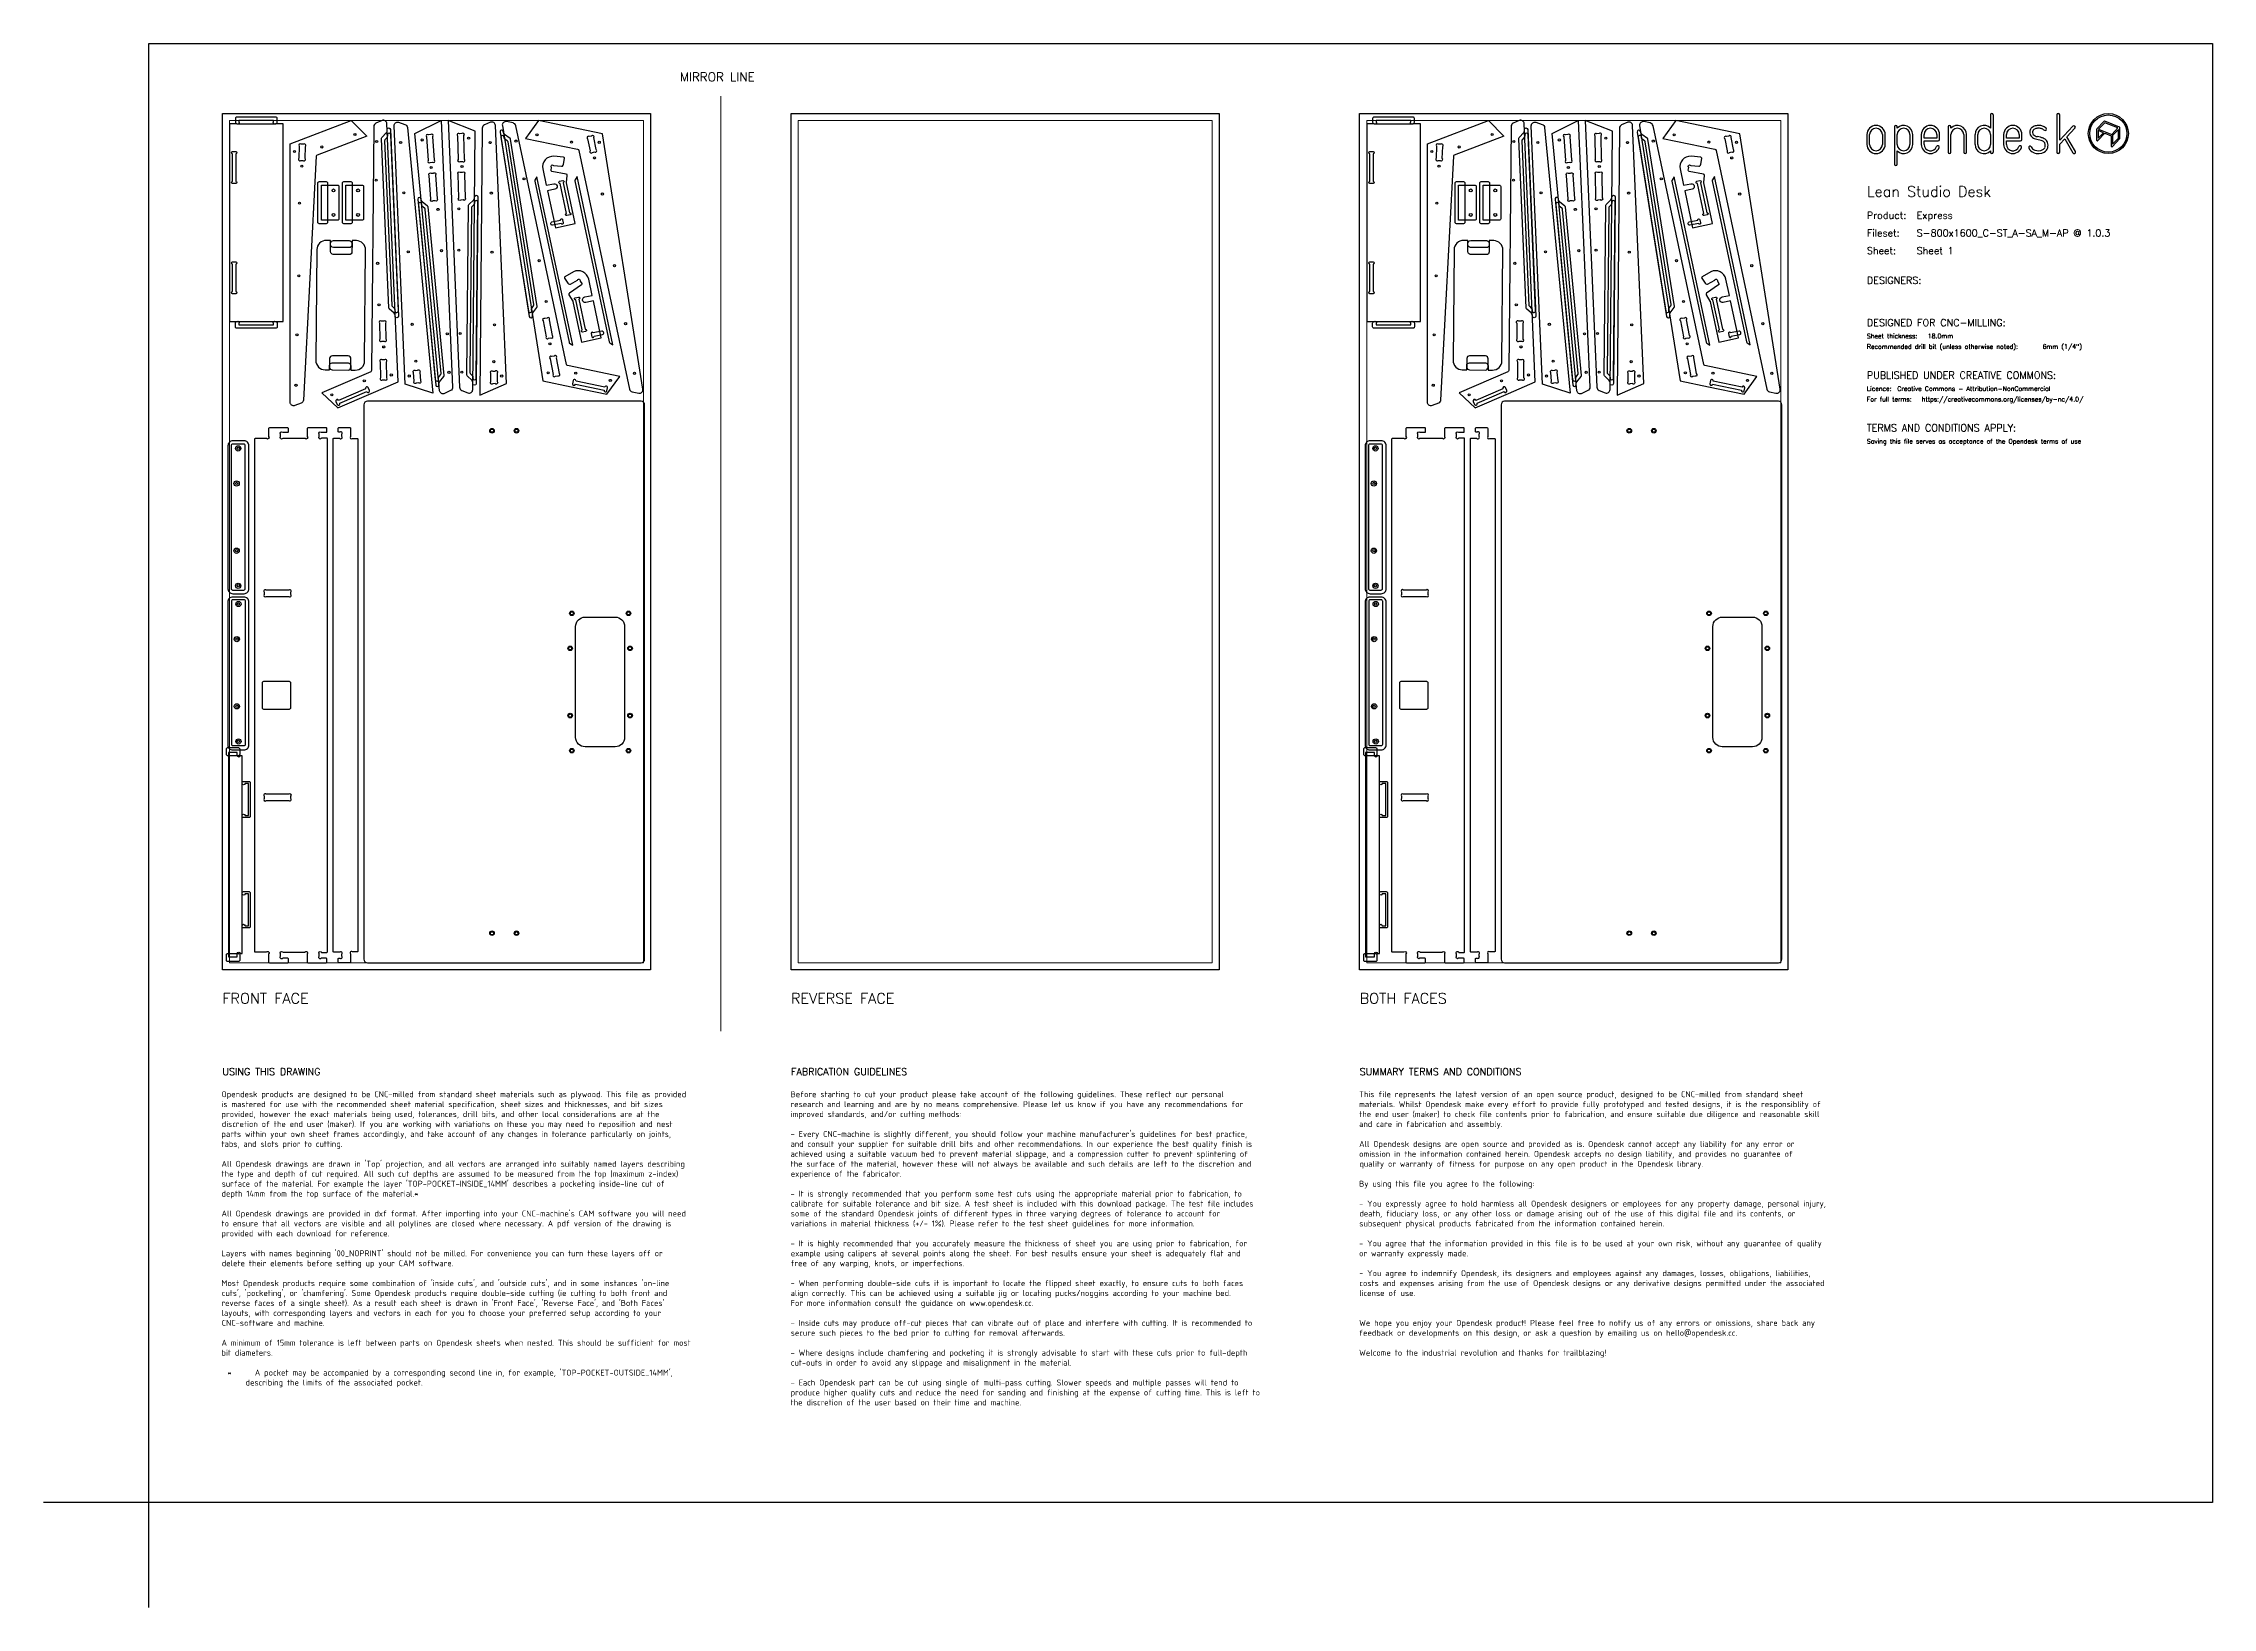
# Model space of a CAD drawing. Header units: millimetres. Extents: x -300 to 5880, y -300 to 4158.
import ezdxf
from ezdxf.enums import TextEntityAlignment as Align

# ---------------------------------------------------------------- set-up
doc = ezdxf.new("R2010")
doc.units = ezdxf.units.MM
doc.layers.add('00-NOPRINT_TEXT', color=7, linetype='Continuous', lineweight=25)
doc.layers.add('00_NOPRINT_TOLERANCE', color=7, linetype='Continuous', lineweight=5)
for name, color, linetype, lineweight, true_color in [('BOARD_$TH-NOMINAL', 3, 'Continuous', 30, 0x00ff00), ('TOP-CUT-INSIDE_18.000MM', 1, 'Continuous', 25, 0xff1c00), ('TOP-CUT-OUTSIDE_18.000MM', 220, 'Continuous', 25, 0xff00d1), ('TOP-HOLE-6.000MM-DIAM_14.000MM', 220, 'Continuous', 25, 0xff00c7), ('TOP-HOLE-6.600MM-DIAM_18.000MM', 3, 'Continuous', 25, 0x00ff0c), ('TOP-HOLE-8.000MM-DIAM_18.000MM', 3, 'Continuous', 25, 0x00ff0c), ('TOP-HOLE-9.000MM-DIAM_13.000MM', 190, 'Continuous', 25, 0x9500ff), ('TOP-POCKET-INSIDE_1.000MM', 3, 'Continuous', 25, 0x0eff00), ('TOP-POCKET-INSIDE_12.000MM', 140, 'Continuous', 25, 0x00b1ff), ('TOP-POCKET-INSIDE_14.000MM', 190, 'Continuous', 25, 0x9300ff), ('TOP-POCKET-INSIDE_6.000MM', 6, 'Continuous', 25, 0xff00e0), ('TOP-POCKET-INSIDE_9.000MM', 60, 'Continuous', 25, 0xb0ff00)]:
    doc.layers.add(name, color=color, linetype=linetype, lineweight=lineweight, true_color=true_color)
doc.layers.add('TOP-CHAMFER-ONLINE_14.000MM', color=70, linetype='Continuous', true_color=0x8fff00)
doc.layers.add('TOP-POCKET-INSIDE_12MM', color=140, linetype='Continuous', true_color=0x00b1ff)
doc.styles.add('OD-ISOCP-17_221', font='isocp.shx')
doc.styles.add('OD-ISOCP-17_222', font='isocp.shx')
doc.styles.add('OD-ISOCP-17_223', font='isocp.shx')
doc.styles.add('OD-ISOCP-17_224', font='isocp.shx')
doc.styles.add('OD-ISOCP-17_225', font='isocp.shx')
doc.styles.add('OD-ISOCP-17_226', font='isocp.shx')
doc.styles.add('OD-ISOCP-17_227', font='isocp.shx')
doc.styles.add('OD-ISOCP-17_228', font='isocp.shx')
doc.styles.add('OD-ISOCP-17_229', font='isocp.shx')
doc.styles.add('OD-ISOCP-17_230', font='isocp.shx')
doc.styles.add('OD-ISOCP-17_231', font='isocp.shx')
doc.styles.add('OD-ISOCP-17_232', font='isocp.shx')
doc.styles.add('OD-ISOCP-17_233', font='isocp.shx')
doc.styles.add('OD-ISOCP-17_234', font='isocp.shx')
doc.styles.add('OD-ISOCP-17_235', font='isocp.shx')
doc.styles.add('OD-ISOCP-17_236', font='isocp.shx')
doc.styles.add('OD-ISOCP-17_237', font='isocp.shx')
doc.styles.add('OD-ISOCP-17_238', font='isocp.shx')
doc.styles.add('OD-ISOCP-17_239', font='isocp.shx')
doc.styles.add('OD-ISOCP-17_240', font='isocp.shx')
doc.styles.add('OD-ISOCP-17_241', font='isocp.shx')
doc.styles.add('OD-ISOCP-17_242', font='isocp.shx')
doc.styles.add('OD-ISOCP-17_243', font='isocp.shx')
doc.styles.add('OD-ISOCP-17_244', font='isocp.shx')
doc.styles.add('OD-ISOCP-17_245', font='isocp.shx')
doc.styles.add('OD-ISOCP-17_246', font='isocp.shx')
doc.styles.add('OD-ISOCP-17_247', font='isocp.shx')
doc.styles.add('OD-ISOCP-17_248', font='isocp.shx')
doc.styles.add('OD-ISOCP-17_249', font='isocp.shx')
doc.styles.add('OD-ISOCP-17_250', font='isocp.shx')
doc.styles.add('OD-ISOCP-17_251', font='isocp.shx')
doc.styles.add('OD-ISOCP-17_252', font='isocp.shx')
doc.styles.add('OD-ISOCP-17_253', font='isocp.shx')
doc.styles.add('OD-ISOCP-17_254', font='isocp.shx')
doc.styles.add('OD-ISOCP-17_255', font='isocp.shx')
doc.styles.add('OD-ISOCP-17_256', font='isocp.shx')
doc.styles.add('OD-ISOCP-17_257', font='isocp.shx')
doc.styles.add('OD-ISOCP-17_258', font='isocp.shx')
doc.styles.add('OD-ISOCP-17_259', font='isocp.shx')
doc.styles.add('OD-ISOCP-17_260', font='isocp.shx')
doc.styles.add('OD-ISOCP-17_261', font='isocp.shx')
doc.styles.add('OD-ISOCP-17_262', font='isocp.shx')
doc.styles.add('OD-ISOCP-17_263', font='isocp.shx')
doc.styles.add('OD-ISOCP-17_264', font='isocp.shx')
doc.styles.add('OD-ISOCP-17_265', font='isocp.shx')
doc.styles.add('OD-ISOCP-17_266', font='isocp.shx')
doc.styles.add('OD-ISOCP-17_267', font='isocp.shx')
doc.styles.add('OD-ISOCP-17_268', font='isocp.shx')
doc.styles.add('OD-ISOCP-17_269', font='isocp.shx')
doc.styles.add('OD-ISOCP-17_270', font='isocp.shx')
doc.styles.add('OD-ISOCP-17_271', font='isocp.shx')
doc.styles.add('OD-ISOCP-17_272', font='isocp.shx')
doc.styles.add('OD-ISOCP-17_273', font='isocp.shx')
doc.styles.add('OD-ISOCP-17_274', font='isocp.shx')
doc.styles.add('OD-ISOCP-17_275', font='isocp.shx')
doc.styles.add('OD-ISOCP-17_276', font='isocp.shx')
doc.styles.add('OD-ISOCP-17_277', font='isocp.shx')
doc.styles.add('OD-ISOCP-17_278', font='isocp.shx')
doc.styles.add('OD-ISOCP-17_279', font='isocp.shx')
doc.styles.add('OD-ISOCP-17_280', font='isocp.shx')
doc.styles.add('OD-ISOCP-17_281', font='isocp.shx')
doc.styles.add('OD-ISOCP-17_282', font='isocp.shx')
doc.styles.add('OD-ISOCP-17_283', font='isocp.shx')
doc.styles.add('OD-ISOCP-17_284', font='isocp.shx')
doc.styles.add('OD-ISOCP-17_285', font='isocp.shx')
doc.styles.add('OD-ISOCP-17_286', font='isocp.shx')
doc.styles.add('OD-ISOCP-17_287', font='isocp.shx')
doc.styles.add('OD-ISOCP-17_288', font='isocp.shx')
doc.styles.add('OD-SIMPLEX-13_86', font='simplex.shx')
doc.styles.add('OD-SIMPLEX-20_82', font='simplex.shx')
doc.styles.add('OD-SIMPLEX-20_86', font='simplex.shx')
doc.styles.add('OD-SIMPLEX-20_87', font='simplex.shx')
doc.styles.add('OD-SIMPLEX-20_88', font='simplex.shx')
doc.styles.add('OD-SIMPLEX-25_89', font='simplex.shx')
doc.styles.add('OD-SIMPLEX-30_83', font='simplex.shx')
doc.styles.add('OD-SIMPLEX-30_87', font='simplex.shx')
doc.styles.add('OD-SIMPLEX-30_88', font='simplex.shx')
doc.styles.add('OD-SIMPLEX-30_89', font='simplex.shx')

# ---------------------------------------------------------------- blocks, each defined once
blk = doc.blocks.new('Borders Opendesk_7')
at = {"layer": '00-NOPRINT_TEXT'}
for p, q in [((0, 4158), (5880, 4158)), ((0, 0), (0, 4158)), ((5880, 4158), (5880, 0)), ((4895, 3898), (4895, 3870.1)), ((4902.9, 3870.1), (4902.9, 3898)), ((4939.3, 3898), (4939.3, 3870.1)), ((4947.3, 3870.1), (4947.3, 3898)), ((4973.4, 3920.1), (4973.4, 3814.1)), ((4981.3, 3916.7), (4981.3, 3920.1)), ((4981.3, 3870.1), (4981.3, 3898)), ((5017.7, 3898), (5017.7, 3870.1)), ((5025.6, 3870.1), (5025.6, 3898)), ((5050, 3898), (5050, 3870.1)), ((5058, 3888.1), (5058, 3898)), ((5094.4, 3898), (5094.4, 3888.1)), ((5102.3, 3884.1), (5102.3, 3898)), ((5126.6, 3920.1), (5126.6, 3848)), ((5134.5, 3916.7), (5134.5, 3920.1)), ((5134.5, 3848), (5134.5, 3898)), ((5170.9, 3898), (5170.9, 3848)), ((5178.9, 3848), (5178.9, 3898)), ((5203, 3898), (5203, 3870.1)), ((5211, 3870.1), (5211, 3898)), ((5247.4, 3954), (5247.4, 3916.7)), ((5247.4, 3898), (5247.4, 3870.1)), ((5255.3, 3848), (5255.3, 3954)), ((5284.6, 3898), (5284.6, 3870.1)), ((5292.6, 3888.1), (5292.6, 3898)), ((5329, 3898), (5329, 3888.1)), ((5336.9, 3884.1), (5336.9, 3898)), ((5436.4, 3954), (5436.4, 3848)), ((5444.4, 3881.9), (5444.4, 3954)), ((5482.1, 3922), (5444.4, 3881.9)), ((5464.8, 3892.1), (5487.9, 3916.6)), ((5549.5, 3912.6), (5549.5, 3882.2)), ((5570.5, 3935.8), (5550.1, 3914)), ((5553.1, 3880.8), (5572.9, 3901.9)), ((5553.7, 3909.6), (5553.7, 3887.4)), ((5568.8, 3903.5), (5553.7, 3909.6)), ((5553.7, 3887.4), (5568.8, 3903.5)), ((5572.6, 3931.9), (5555.2, 3913.4)), ((5555.2, 3913.4), (5592.6, 3898.3)), ((5610, 3916.9), (5572.6, 3931.9)), ((5614.4, 3919.6), (5572.8, 3936.3)), ((5572.9, 3901.9), (5591.1, 3894.5)), ((5591.1, 3894.5), (5591.1, 3865.5)), ((5592.6, 3898.3), (5610, 3916.9)), ((5611.5, 3912.4), (5595.2, 3895.1)), ((5595.2, 3895.1), (5595.2, 3870.7)), ((5611.5, 3888.1), (5611.5, 3912.4)), ((5615.7, 3887.3), (5615.7, 3917.6)), ((4981.3, 3814.1), (4981.3, 3851.4)), ((5094.4, 3888.1), (5058, 3888.1)), ((5058, 3870.1), (5058, 3880.1)), ((5058, 3880.1), (5098.3, 3880.1)), ((5247.4, 3851.4), (5247.4, 3848)), ((5329, 3888.1), (5292.6, 3888.1)), ((5292.6, 3870.1), (5292.6, 3880.1)), ((5292.6, 3880.1), (5332.9, 3880.1)), ((5444.4, 3870.4), (5459.1, 3886)), ((5444.4, 3848), (5444.4, 3870.4)), ((5459.1, 3886), (5482.1, 3846)), ((5489, 3850), (5464.8, 3892.1)), ((5594.7, 3864.1), (5615.1, 3885.8)), ((5595.2, 3870.7), (5611.5, 3888.1)), ((0, 0), (-300, 0)), ((0, -300), (0, 0)), ((5880, 0), (0, 0))]:
    blk.add_line(p, q, dxfattribs=at)
for radius in [57, 52.9]:
    blk.add_circle((5582.9, 3901), radius, dxfattribs=at)
for centre, radius, start, end in [((5251.3, 3954), 3.97, 0, 180), ((5440.4, 3954), 3.97, 0, 180), ((4921.1, 3898), 26.1, 0, 180), ((4921.1, 3898), 18.2, 0, 180), ((4977.3, 3920.1), 3.97, 0, 180), ((4999.5, 3898), 26.1, 0, 134.13157), ((4999.5, 3898), 18.2, 0, 180), ((5076.2, 3898), 26.1, 0, 180), ((5076.2, 3898), 18.2, 0, 180), ((5130.6, 3920.1), 3.97, 0, 180), ((5152.7, 3898), 26.1, 0, 134.13157), ((5152.7, 3898), 18.2, 0, 180), ((5229.2, 3898), 26.1, 45.86843, 180), ((5229.2, 3898), 18.2, 0, 180), ((5310.8, 3898), 26.1, 0, 180), ((5310.8, 3898), 18.2, 0, 180), ((5377.2, 3904.5), 18.3, 167.09639, 235.84532), ((5375.9, 3904.8), 16.9, 150.51394, 167.04891), ((5377.5, 3903.4), 19, 138.98821, 149.26699), ((5377.5, 3903.4), 19, 127.9168, 138.98821), ((5380.5, 3899.5), 24, 111.70118, 127.9168), ((5377.2, 3904.5), 10.3, 167.96032, 235.86134), ((5375.9, 3904.8), 8.99, 151.05191, 168.02381), ((5377.5, 3903.4), 11.1, 138.98821, 148.80915), ((5377.5, 3903.4), 11.1, 127.9168, 138.98821), ((5380.5, 3899.5), 16, 111.70118, 127.9168), ((5382, 3911.6), 18.9, 235.85111, 248.09121), ((5383.5, 3891.9), 32.1, 90, 111.70118), ((5383.5, 3891.9), 24.2, 90, 111.70118), ((5388.7, 3928.4), 37, 248.09121, 257.53847), ((5383.5, 3878.8), 45.3, 80.71035, 90), ((5383.5, 3878.8), 37.3, 80.71035, 90), ((5385.9, 3893.2), 22.7, 71.50348, 80.71035), ((5385.9, 3893.2), 30.7, 71.50348, 80.71035), ((5387.1, 3896.7), 19, 61.03556, 71.50348), ((5387.1, 3896.7), 26.9, 61.03556, 71.50348), ((5387.1, 3896.7), 19, 46.7983, 61.03556), ((5387.1, 3896.7), 26.9, 46.7983, 61.03556), ((5402.8, 3913.5), 3.97, 226.7983, 46.7983), ((5485, 3919.3), 3.97, 316.71352, 136.71352), ((5551.6, 3912.6), 2.06, 136.76961, 180), ((5572, 3934.4), 2.06, 68.07144, 136.76961), ((5613.6, 3917.6), 2.06, 0, 68.07144), ((4921.1, 3870.1), 26.1, 180, 0), ((4921.1, 3870.1), 18.2, 180, 0), ((4999.5, 3870.1), 18.2, 180, 0), ((4999.5, 3870.1), 26.1, 225.86843, 0), ((5076.2, 3870.1), 26.1, 180, 340.02575), ((5076.2, 3870.1), 18.2, 180, 340.02575), ((5097, 3862.6), 3.97, 340.02575, 160.02575), ((5098.3, 3884.1), 3.97, 270, 0), ((5130.6, 3848), 3.97, 180, 0), ((5174.9, 3848), 3.97, 180, 0), ((5229.2, 3870.1), 26.1, 180, 314.13157), ((5229.2, 3870.1), 18.2, 180, 0), ((5251.3, 3848), 3.97, 180, 0), ((5310.8, 3870.1), 26.1, 180, 340.02575), ((5310.8, 3870.1), 18.2, 180, 340.02575), ((5331.6, 3862.6), 3.97, 340.02575, 160.02575), ((5332.9, 3884.1), 3.97, 270, 0), ((5359.7, 3861.7), 3.97, 24.78597, 204.78597), ((5380.2, 3871.2), 26.6, 204.78597, 247.9544), ((5380.2, 3871.2), 18.7, 204.78597, 247.9544), ((5382, 3911.6), 26.9, 235.85111, 248.09121), ((5383.5, 3879.3), 35.4, 247.9544, 298.20261), ((5388.7, 3928.4), 44.9, 248.09121, 257.53847), ((5383.5, 3879.3), 27.4, 247.9544, 298.20261), ((5300, 3526.6), 366.5, 76.19474, 77.53847), ((5300, 3526.6), 374.5, 76.19474, 77.53847), ((5372.7, 3822.5), 61.9, 69.1442, 76.19474), ((5372.7, 3822.5), 69.8, 69.1442, 76.19474), ((5389.5, 3866.6), 14.6, 38.92909, 69.1442), ((5390.6, 3866.1), 12.5, 298.20261, 343.80333), ((5389.5, 3866.6), 22.5, 38.92909, 69.1442), ((5390.6, 3866.1), 20.4, 298.20261, 343.80333), ((5393.9, 3870.2), 8.99, 17.58344, 38.92909), ((5385.6, 3867.6), 17.6, 343.80333, 17.58344), ((5393.9, 3870.2), 16.9, 17.58344, 38.92909), ((5385.6, 3867.6), 25.5, 343.80333, 17.58344), ((5440.4, 3848), 3.97, 180, 0), ((5485.5, 3848), 3.97, 209.84173, 29.84173), ((5551.6, 3882.2), 2.06, 180, 316.76961), ((5593.2, 3865.5), 2.06, 180, 316.76961), ((5613.6, 3887.3), 2.06, 316.76961, 0), ((4977.3, 3814.1), 3.97, 180, 0)]:
    blk.add_arc(centre, radius, start, end, dxfattribs=at)
at = {"layer": '00_NOPRINT_TOLERANCE'}
for p, q in [((210, 3958), (1430, 3958)), ((210, 1518), (210, 3958)), ((1430, 3958), (1430, 1518)), ((1630, 1343.2), (1630, 4008)), ((1830, 3958), (3050, 3958)), ((1830, 1518), (1830, 3958)), ((3050, 3958), (3050, 1518)), ((3450, 3958), (4670, 3958)), ((3450, 1518), (3450, 3958)), ((4670, 3958), (4670, 1518)), ((230, 3938), (1410, 3938)), ((230, 1538), (230, 3938)), ((1410, 3938), (1410, 1538)), ((1850, 1538), (1850, 3938)), ((1850, 3938), (3030, 3938)), ((3030, 3938), (3030, 1538)), ((3470, 3938), (4650, 3938)), ((3470, 1538), (3470, 3938)), ((4650, 3938), (4650, 1538)), ((1430, 1518), (210, 1518)), ((1410, 1538), (230, 1538)), ((3050, 1518), (1830, 1518)), ((3030, 1538), (1850, 1538)), ((4670, 1518), (3450, 1518)), ((4650, 1538), (3470, 1538))]:
    blk.add_line(p, q, dxfattribs=at)
at = {"layer": 'BOARD_$TH-NOMINAL'}
for p, q in [((210, 3958), (1430, 3958)), ((210, 1518), (210, 3958)), ((1430, 3958), (1430, 1518)), ((1830, 3958), (3050, 3958)), ((1830, 1518), (1830, 3958)), ((3050, 3958), (3050, 1518)), ((3450, 3958), (4670, 3958)), ((3450, 1518), (3450, 3958)), ((4670, 3958), (4670, 1518)), ((1430, 1518), (210, 1518)), ((3050, 1518), (1830, 1518)), ((4670, 1518), (3450, 1518))]:
    blk.add_line(p, q, dxfattribs=at)
at = {"layer": '00-NOPRINT_TEXT'}
for s, height, style, p in [('MIRROR LINE', 25, 'OD-SIMPLEX-25_89', (1513.3, 4049.9)), ('Lean Studio Desk', 30, 'OD-SIMPLEX-30_83', (4895, 3720.9)), ('Product:', 20, 'OD-SIMPLEX-20_82', (4895, 3657.9)), ('Express', 20, 'OD-SIMPLEX-20_82', (5036.9, 3657.9)), ('Fileset:', 20, 'OD-SIMPLEX-20_82', (4895, 3607.7)), ('S-800x1600_C-ST_A-SA_M-AP @ 1.0.3', 20, 'OD-SIMPLEX-20_82', (5036.9, 3607.6)), ('Sheet:', 20, 'OD-SIMPLEX-20_82', (4895, 3557.4)), ('Sheet 1', 20, 'OD-SIMPLEX-20_82', (5036.9, 3557.5)), ('DESIGNERS:', 20, 'OD-SIMPLEX-20_82', (4895, 3472.4)), ('DESIGNED FOR CNC-MILLING:', 20, 'OD-SIMPLEX-20_82', (4895, 3352.4)), ('Sheet thickness:', 13, 'OD-SIMPLEX-13_86', (4895, 3317.4)), ('Recommended drill bit (unless otherwise noted):', 13, 'OD-SIMPLEX-13_86', (4895, 3287.4)), ('18.0mm', 13, 'OD-SIMPLEX-13_86', (5068.3, 3317.4)), ('6mm (1/4")', 13, 'OD-SIMPLEX-13_86', (5395.5, 3287.4)), ('PUBLISHED UNDER CREATIVE COMMONS:', 20, 'OD-SIMPLEX-20_82', (4895, 3202.4)), ('Licence:', 13, 'OD-SIMPLEX-13_86', (4895, 3167.4)), ('Creative Commons - Attribution-NonCommercial', 13, 'OD-SIMPLEX-13_86', (4981.5, 3167.4)), ('https://creativecommons.org/licenses/by-nc/4.0/', 13, 'OD-SIMPLEX-13_86', (5051.1, 3137.4)), ('For full terms:', 13, 'OD-SIMPLEX-13_86', (4895, 3137.4)), ('TERMS AND CONDITIONS APPLY:', 20, 'OD-SIMPLEX-20_82', (4895, 3052.3)), ('Saving this file serves as acceptance of the Opendesk terms of use ', 13, 'OD-SIMPLEX-13_86', (4895, 3017.3))]:
    blk.add_text(s, height=height, dxfattribs=dict(at, style=style)).set_placement(p)
at = {"layer": '00-NOPRINT_TEXT', "color": 7}
for s, height, style, p in [('FRONT FACE', 30, 'OD-SIMPLEX-30_89', (210, 1451.3)), ('REVERSE FACE', 30, 'OD-SIMPLEX-30_88', (1830, 1451.3)), ('BOTH FACES', 30, 'OD-SIMPLEX-30_87', (3450, 1451.3)), ('USING THIS DRAWING', 20, 'OD-SIMPLEX-20_88', (210, 1237.4)), ('FABRICATION GUIDELINES', 20, 'OD-SIMPLEX-20_87', (1830, 1237.4)), ('SUMMARY TERMS AND CONDITIONS', 20, 'OD-SIMPLEX-20_86', (3450, 1237.4))]:
    blk.add_text(s, height=height, dxfattribs=dict(at, style=style)).set_placement(p, align=Align.TOP_LEFT)
for s, style, p in [('Opendesk products are designed to be CNC-milled from standard sheet materials such as plywood. This file as provided', 'OD-ISOCP-17_265', (207.4, 1154.7)), ('is mastered for use with the recommended sheet material specification, sheet sizes and thicknesses, and bit sizes', 'OD-ISOCP-17_266', (207.4, 1126.3)), ('provided, however the exact materials being used, tolerances, drill bits, and other local considerations are at the', 'OD-ISOCP-17_267', (207.4, 1098)), ('research and learning and are by no means comprehensive. Please let us know if you have any recommendations for', 'OD-ISOCP-17_241', (1828.7, 1126.3)), ('Before starting to cut your product please take account of the following guidelines. These reflect our personal', 'OD-ISOCP-17_240', (1828.7, 1154.7)), ('improved standards, and/or cutting methods:', 'OD-ISOCP-17_242', (1828.7, 1098)), ('the end user (maker) to check file contents prior to fabrication, and ensure suitable due diligence and reasonable skill', 'OD-ISOCP-17_223', (3448.5, 1098)), ('This file represents the latest version of an open source product, designed to be CNC-milled from standard sheet', 'OD-ISOCP-17_221', (3448.5, 1154.7)), ('materials. Whilst Opendesk make every effort to provide fully prototyped and tested designs, it is the responsiblity of', 'OD-ISOCP-17_222', (3448.5, 1126.3)), ('parts within your own sheet frames accordingly, and take account of any changes in tolerance particularly on joints,', 'OD-ISOCP-17_269', (207.4, 1041.3)), ('discretion of the end user (maker). If you are working with variations on these you may need to reposition and nest', 'OD-ISOCP-17_268', (208.1, 1069.7)), ("- Every CNC-machine is slightly different, you should follow your machine manufacturer's guidelines for best practice,", 'OD-ISOCP-17_243', (1828.7, 1041.3)), ('and care in fabrication and assembly.', 'OD-ISOCP-17_224', (3448.5, 1069.7)), ('tabs, and slots prior to cutting.', 'OD-ISOCP-17_270', (207.4, 1013)), ('and consult your supplier for suitable drill bits and other recommendations. In our experience the best quality finish is', 'OD-ISOCP-17_244', (1828.7, 1013)), ('achieved using a suitable vacuum bed to prevent material slippage, and a compression cutter to prevent splintering of', 'OD-ISOCP-17_245', (1828.7, 984.7)), ('All Opendesk designs are open source and provided as is. Opendesk cannot accept any liability for any error or', 'OD-ISOCP-17_225', (3448.5, 1013)), ('omission in the information contained herein. Opendesk accepts no design liability, and provides no guarantee of', 'OD-ISOCP-17_226', (3448.5, 984.7)), ('the type and depth of cut required. All such cut depths are assumed to be measured from the top (maximum z-index)', 'OD-ISOCP-17_272', (207.4, 928)), ("All Opendesk drawings are drawn in 'Top' projection, and all vectors are arranged into suitably named layers describing", 'OD-ISOCP-17_271', (207.4, 956.3)), ('the surface of the material, however these will not always be available and such details are left to the discretion and', 'OD-ISOCP-17_246', (1828.7, 956.3)), ('experience of the fabricator.', 'OD-ISOCP-17_247', (1829.2, 928)), ('quality or warranty of fitness for purpose on any open product in the Opendesk library.', 'OD-ISOCP-17_227', (3449.1, 956.3)), ('depth 14mm from the top surface of the material.*', 'OD-ISOCP-17_274', (207.4, 871.3)), ("surface of the material. For example the layer 'TOP-POCKET-INSIDE_14MM' describes a pocketing inside-line cut of", 'OD-ISOCP-17_273', (208, 899.7)), ('- It is strongly recommended that you perform some test cuts using the appropriate material prior to fabrication, to', 'OD-ISOCP-17_248', (1828.7, 871.3)), ('By using this file you agree to the following:', 'OD-ISOCP-17_228', (3448.5, 899.7)), ('to ensure that all vectors are visible and all polylines are closed where necessary. A pdf version of the drawing is', 'OD-ISOCP-17_276', (207.4, 786.3)), ("All Opendesk drawings are provided in dxf format. After importing into your CNC-machine's CAM software you will need", 'OD-ISOCP-17_275', (207.4, 814.7)), ('variations in material thickness (+/- 1%). Please refer to the test sheet guidelines for more information.', 'OD-ISOCP-17_251', (1828.7, 786.3)), ('some of the standard Opendesk joints of different types in three varying degrees of tolerance to account for', 'OD-ISOCP-17_250', (1829.2, 814.7)), ('calibrate for suitable tolerance and bit size. A test sheet is included with this download package. The test file includes', 'OD-ISOCP-17_249', (1829.3, 843)), ('- You expressly agree to hold harmless all Opendesk designers or employees for any property damage, personal injury,', 'OD-ISOCP-17_229', (3448.5, 843)), ('subsequent physical products fabricated from the information contained herein.', 'OD-ISOCP-17_231', (3449, 786.3)), ('death, fiduciary loss, or any other loss or damage arising out of the use of this digital file and its contents, or', 'OD-ISOCP-17_230', (3449.1, 814.7)), ('provided with each download for reference.', 'OD-ISOCP-17_277', (207.4, 758)), ('- It is highly recommended that you accurately measure the thickness of sheet you are using prior to fabrication, for', 'OD-ISOCP-17_252', (1828.7, 729.7)), ('- You agree that the information provided in this file is to be used at your own risk, without any guarantee of quality', 'OD-ISOCP-17_232', (3448.5, 729.7)), ("Layers with names beginning '00_NOPRINT' should not be milled. For convenience you can turn these layers off or", 'OD-ISOCP-17_278', (207.4, 701.3)), ('delete their elements before setting up your CAM software.', 'OD-ISOCP-17_279', (208.1, 673)), ('free of any warping, knots, or imperfections.', 'OD-ISOCP-17_254', (1828.7, 673)), ('example using calipers at several points along the sheet. For best results ensure your sheet is adequately flat and', 'OD-ISOCP-17_253', (1829.2, 701.3)), ('or warranty expressly made.', 'OD-ISOCP-17_233', (3448.5, 701.3)), ("Most Opendesk products require some combination of 'inside cuts', and 'outside cuts', and in some instances 'on-line", 'OD-ISOCP-17_280', (207.4, 616.3)), ('- When performing double-side cuts it is important to locate the flipped sheet exactly, to ensure cuts to both faces', 'OD-ISOCP-17_255', (1828.7, 616.3)), ('- You agree to indemnify Opendesk, its designers and employees against any damages, losses, obligations, liabilities,', 'OD-ISOCP-17_234', (3448.5, 644.7)), ('costs and expenses arising from the use of Opendesk designs or any derivative designs permitted under the associated', 'OD-ISOCP-17_235', (3449.1, 616.3)), ("reverse faces of a single sheet). As a result each sheet is drawn in 'Front Face', 'Reverse Face', and 'Both Faces'", 'OD-ISOCP-17_282', (207.4, 559.7)), ("cuts', 'pocketing', or 'chamfering'. Some Opendesk products require double-side cutting (ie cutting to both front and", 'OD-ISOCP-17_281', (208.1, 588)), ('align correctly. This can be achieved using a suitable jig or locating pucks/noggins according to your machine bed.', 'OD-ISOCP-17_256', (1828.7, 588)), ('For more information consult the guidance on www.opendesk.cc.', 'OD-ISOCP-17_257', (1828.7, 559.7)), ('license of use.', 'OD-ISOCP-17_236', (3448.8, 588)), ('layouts, with corresponding layers and vectors in each for you to choose your preferred setup according to your', 'OD-ISOCP-17_283', (207.8, 531.3)), ('CNC-software and machine.', 'OD-ISOCP-17_284', (208.2, 503)), ('- Inside cuts may produce off-cut pieces that can vibrate out of place and interfere with cutting. It is recommended to', 'OD-ISOCP-17_258', (1828.7, 503)), ('We hope you enjoy your Opendesk product! Please feel free to notify us of any errors or omissions, share back any', 'OD-ISOCP-17_237', (3448.5, 503)), ('A minimum of 15mm tolerance is left between parts on Opendesk sheets when nested. This should be sufficient for most', 'OD-ISOCP-17_285', (207.4, 446.3)), ('bit diameters.', 'OD-ISOCP-17_286', (207.4, 418)), ('- Where designs include chamfering and pocketing it is strongly advisable to start with these cuts prior to full-depth', 'OD-ISOCP-17_260', (1828.7, 418)), ('secure such pieces to the bed prior to cutting for removal afterwards.', 'OD-ISOCP-17_259', (1829.2, 474.7)), ('Welcome to the industrial revolution and thanks for trailblazing!', 'OD-ISOCP-17_239', (3448.5, 418)), ('feedback or developments on this design, or ask a question by emailing us on hello@opendesk.cc.', 'OD-ISOCP-17_238', (3448.5, 474.7)), ("*      A pocket may be accompanied by a corresponding second line in, for example, 'TOP-POCKET-OUTSIDE_14MM',", 'OD-ISOCP-17_287', (224.4, 361.3)), ('cut-outs in order to avoid any slippage and misalignment in the material.', 'OD-ISOCP-17_261', (1829.3, 389.7)), ('describing the limits of the associated pocket.', 'OD-ISOCP-17_288', (276.1, 333)), ('- Each Opendesk part can be cut using single of multi-pass cutting. Slower speeds and multiple passes will tend to', 'OD-ISOCP-17_262', (1828.7, 333)), ('produce higher quality cuts and reduce the need for sanding and finishing at the expense of cutting time. This is left to', 'OD-ISOCP-17_263', (1828.7, 304.7)), ('the discretion of the user based on their time and machine.', 'OD-ISOCP-17_264', (1828.7, 276.3))]:
    blk.add_text(s, height=17, dxfattribs=dict(at, style=style)).set_placement(p)

msp = doc.modelspace()

# ---------------------------------------------------------------- linework, layer by layer
at = {"layer": 'TOP-CHAMFER-ONLINE_14.000MM'}
for points in [[(1413, 3128, 0.414214), (1403, 3138), (623, 3138, 0.414214), (613, 3128), (613, 1548, 0.414214), (623, 1538), (1403, 1538, 0.414214), (1413, 1548)], [(4653, 3128, 0.414214), (4643, 3138), (3863, 3138, 0.414214), (3853, 3128), (3853, 1548, 0.414214), (3863, 1538), (4643, 1538, 0.414214), (4653, 1548)]]:
    msp.add_lwpolyline(points, format="xyb", close=True, dxfattribs=at)
at = {"layer": 'TOP-CUT-INSIDE_18.000MM'}
for points in [[(248, 3849.5, -0.999973), (248, 3843.1), (248, 3764.8, -1), (248, 3758.5), (239, 3758.5, -1), (239, 3764.8), (239, 3843.1, -1), (239, 3849.5)], [(3488, 3849.5, -0.999973), (3488, 3843.1), (3488, 3764.8, -1), (3488, 3758.5), (3479, 3758.5, -1), (3479, 3764.8), (3479, 3843.1, -1), (3479, 3849.5)], [(248, 3444.5), (239, 3444.5, -1), (239, 3450.9), (239, 3529.2, -1), (239, 3535.5), (248, 3535.5, -0.99964), (248, 3529.2), (248, 3450.9, -1)], [(3488, 3444.5), (3479, 3444.5, -1), (3479, 3450.9), (3479, 3529.2, -1), (3479, 3535.5), (3488, 3535.5, -0.99964), (3488, 3529.2), (3488, 3450.9, -1)], [(658.2, 3314.7, 1), (664, 3309.1), (670.6, 3309.2, 1), (676.2, 3315), (675.4, 3360.6, 1), (669.7, 3366.2), (663, 3366.1, 1), (657.4, 3360.3)], [(1145.4, 3318.8, 1), (1150, 3325.4), (1141.6, 3370.3, 1), (1135, 3374.9), (1128.5, 3373.7, 1), (1123.9, 3367.1), (1132.3, 3322.1, 1), (1138.9, 3317.6)], [(3898.2, 3314.7, 1), (3904, 3309.1), (3910.6, 3309.2, 1), (3916.2, 3315), (3915.4, 3360.6, 1), (3909.7, 3366.2), (3903, 3366.1, 1), (3897.4, 3360.3)], [(4385.4, 3318.8, 1), (4390, 3325.4), (4381.6, 3370.3, 1), (4375, 3374.9), (4368.5, 3373.7, 1), (4363.9, 3367.1), (4372.3, 3322.1, 1), (4378.9, 3317.6)], [(759.8, 3225.7), (766.1, 3226.2, -1.006764), (772.1, 3220.9), (774.2, 3196.4, -1.006883), (769.1, 3190.3), (762.4, 3189.8, -1.007568), (756.4, 3195), (754.7, 3219.6, -1.007458)], [(992.6, 3218.6), (993.1, 3194, -1.007568), (987.5, 3188.2), (980.8, 3188.1, -1.006883), (975.2, 3193.8), (975.1, 3218.4, -1.006764), (980.7, 3224.1), (987, 3224.2, -1.007458)], [(3999.8, 3225.7), (4006.1, 3226.2, -1.006764), (4012.1, 3220.9), (4014.2, 3196.4, -1.006883), (4009.1, 3190.3), (4002.4, 3189.8, -1.007568), (3996.4, 3195), (3994.7, 3219.6, -1.007458)], [(4232.6, 3218.6), (4233.1, 3194, -1.007568), (4227.5, 3188.2), (4220.8, 3188.1, -1.006883), (4215.2, 3193.8), (4215.1, 3218.4, -1.006764), (4220.7, 3224.1), (4227, 3224.2, -1.007458)], [(540.9, 3140.5, 1), (533.5, 3137.4), (537.1, 3129.1, 1), (544.4, 3132.2), (621.6, 3165.5, 1), (629, 3168.6), (625.4, 3176.9, 1), (618, 3173.7)], [(1297.7, 3169.3, 1), (1305.6, 3167.7), (1307.4, 3176.5, 1), (1299.6, 3178.1), (1217.4, 3195.3, 1), (1209.5, 3196.9), (1207.7, 3188.1, 1), (1215.5, 3186.5)], [(3780.9, 3140.5, 1), (3773.5, 3137.4), (3777.1, 3129.1, 1), (3784.4, 3132.2), (3861.6, 3165.5, 1), (3869, 3168.6), (3865.4, 3176.9, 1), (3858, 3173.7)], [(4537.7, 3169.3, 1), (4545.6, 3167.7), (4547.4, 3176.5, 1), (4539.6, 3178.1), (4457.4, 3195.3, 1), (4449.5, 3196.9), (4447.7, 3188.1, 1), (4455.5, 3186.5)], [(1356, 2496), (1356, 2180, -0.414214), (1329.2, 2153.2), (1243.2, 2153.2, -0.414214), (1216.4, 2180), (1216.4, 2496, -0.414214), (1243.2, 2522.8), (1329.2, 2522.8, -0.414214)], [(4596, 2496), (4596, 2180, -0.414214), (4569.2, 2153.2), (4483.2, 2153.2, -0.414214), (4456.4, 2180), (4456.4, 2496, -0.414214), (4483.2, 2522.8), (4569.2, 2522.8, -0.414214)], [(324.1, 2336, -0.414214), (328.1, 2340), (400.1, 2340, -0.414214), (404.1, 2336), (404.1, 2264, -0.414214), (400.1, 2260), (328.1, 2260, -0.414214), (324.1, 2264)], [(3564.1, 2336, -0.414214), (3568.1, 2340), (3640.1, 2340, -0.414214), (3644.1, 2336), (3644.1, 2264, -0.414214), (3640.1, 2260), (3568.1, 2260, -0.414214), (3564.1, 2264)], [(399.6, 2000, 1), (405.3, 2005.7), (405.3, 2012.3, 1), (399.6, 2018), (335.1, 2018, 1), (329.4, 2012.3), (329.4, 2005.7, 1), (335.1, 2000)], [(3639.6, 2000, 1), (3645.3, 2005.7), (3645.3, 2012.3, 1), (3639.6, 2018), (3575.1, 2018, 1), (3569.4, 2012.3), (3569.4, 2005.7, 1), (3575.1, 2000)]]:
    msp.add_lwpolyline(points, format="xyb", close=True, dxfattribs=at)
for points in [[(678.1, 3205), (677.3, 3250.7, 1), (671.5, 3256.2), (664.9, 3256.1, 1), (659.3, 3250.4), (660.1, 3204.7, 1), (665.8, 3199.1), (672.5, 3199.2, 1), (678.1, 3205)], [(1158.9, 3209.5), (1165.5, 3210.7, 1), (1170, 3217.3), (1161.7, 3262.2, 1), (1155.1, 3266.7), (1148.5, 3265.5, 1), (1144, 3258.9), (1152.3, 3214, 1), (1158.9, 3209.5)], [(3918.1, 3205), (3917.3, 3250.7, 1), (3911.5, 3256.2), (3904.9, 3256.1, 1), (3899.3, 3250.4), (3900.1, 3204.7, 1), (3905.8, 3199.1), (3912.5, 3199.2, 1), (3918.1, 3205)], [(4398.9, 3209.5), (4405.5, 3210.7, 1), (4410, 3217.3), (4401.7, 3262.2, 1), (4395.1, 3266.7), (4388.5, 3265.5, 1), (4384, 3258.9), (4392.3, 3214, 1), (4398.9, 3209.5)], [(405.3, 2587.7), (405.3, 2594.3, 1), (399.6, 2600), (335.1, 2600, 1), (329.4, 2594.3), (329.4, 2587.7, 1), (335.1, 2582), (399.6, 2582, 1), (405.3, 2587.7)], [(3645.3, 2587.7), (3645.3, 2594.3, 1), (3639.6, 2600), (3575.1, 2600, 1), (3569.4, 2594.3), (3569.4, 2587.7, 1), (3575.1, 2582), (3639.6, 2582, 1), (3645.3, 2587.7)]]:
    msp.add_lwpolyline(points, format="xyb", dxfattribs=at)
at = {"layer": 'TOP-CUT-OUTSIDE_18.000MM'}
for points in [[(361.5, 3365), (383, 3365), (383, 3929), (361.4, 3929, -1), (356, 3934.8), (356, 3938), (257, 3938), (257, 3934.8, -1), (251.5, 3929), (230, 3929), (230, 3365), (251.5, 3365, -1), (257, 3359.2), (257, 3356), (356, 3356), (356, 3359.2, -1), (361.5, 3365)], [(3601.5, 3365), (3623, 3365), (3623, 3929), (3601.4, 3929, -1), (3596, 3934.8), (3596, 3938), (3497, 3938), (3497, 3934.8, -1), (3491.5, 3929), (3470, 3929), (3470, 3365), (3491.5, 3365, -1), (3497, 3359.2), (3497, 3356), (3596, 3356), (3596, 3359.2, -1), (3601.5, 3365)]]:
    msp.add_lwpolyline(points, format="xyb", dxfattribs=at)
for points in [[(434.2, 3132.5), (416.5, 3125.8, -0.52514), (403, 3135.2), (403, 3871.7), (577.2, 3938), (621.1, 3893.5), (479.6, 3839.7, 0.297054), (477, 3836.2), (440.6, 3141.4, -0.297054)], [(634.9, 3225.7, -0.297054), (632.5, 3222.1), (493.4, 3162.2), (539.2, 3119.7), (634.3, 3160.6), (710.4, 3193.4), (678.7, 3929.2, 0.52514), (664.8, 3938), (647.4, 3930.5, 0.297054), (641.4, 3921.4)], [(712.1, 3933), (730.1, 3927.1, -0.297054), (736.9, 3918.5), (809.4, 3161.1), (730.7, 3187.2), (699, 3923.1, -0.52514)], [(758.6, 3901.3), (832.9, 3938), (865.7, 3177.8, -0.297054), (860.1, 3168.4), (843.2, 3160.1, -0.52514), (828.8, 3168.1)], [(909.7, 3162.1, 0.52514), (923.3, 3171.3), (930.1, 3907.8), (852.9, 3938), (885.7, 3177.8, 0.297054), (892.1, 3169)], [(973.6, 3933), (956.3, 3925.5, 0.297054), (950.2, 3916.4), (943.2, 3155.6), (1019.3, 3188.4), (987.6, 3924.2, 0.52514)], [(1038, 3931.1), (1019.5, 3935, 0.52514), (1007.6, 3923.6), (1122.9, 3196.2), (1204, 3179.2), (1305.4, 3158), (1341.8, 3208.8), (1193.6, 3239.8, -0.297054), (1190.5, 3242.9), (1045.7, 3923.4, 0.297054)], [(1222.1, 3856.2, -0.297054), (1225.2, 3853.1), (1369.9, 3172.6, 0.297054), (1377.7, 3164.9), (1396.1, 3161, 0.52514), (1408.1, 3172.4), (1292.8, 3899.8), (1110.3, 3938), (1073.9, 3887.2)], [(3674.2, 3132.5), (3656.5, 3125.8, -0.52514), (3643, 3135.2), (3643, 3871.7), (3817.2, 3938), (3861.1, 3893.5), (3719.6, 3839.7, 0.297054), (3717, 3836.2), (3680.6, 3141.4, -0.297054)], [(3874.9, 3225.7, -0.297054), (3872.5, 3222.1), (3733.4, 3162.2), (3779.2, 3119.7), (3874.3, 3160.6), (3950.4, 3193.4), (3918.7, 3929.2, 0.52514), (3904.8, 3938), (3887.4, 3930.5, 0.297054), (3881.4, 3921.4)], [(3952.1, 3933), (3970.1, 3927.1, -0.297054), (3976.9, 3918.5), (4049.4, 3161.1), (3970.7, 3187.2), (3939, 3923.1, -0.52514)], [(3998.6, 3901.3), (4072.9, 3938), (4105.7, 3177.8, -0.297054), (4100.1, 3168.4), (4083.2, 3160.1, -0.52514), (4068.8, 3168.1)], [(4149.7, 3162.1, 0.52514), (4163.3, 3171.3), (4170.1, 3907.8), (4092.9, 3938), (4125.7, 3177.8, 0.297054), (4132.1, 3169)], [(4213.6, 3933), (4196.3, 3925.5, 0.297054), (4190.2, 3916.4), (4183.2, 3155.6), (4259.3, 3188.4), (4227.6, 3924.2, 0.52514)], [(4278, 3931.1), (4259.5, 3935, 0.52514), (4247.6, 3923.6), (4362.9, 3196.2), (4444, 3179.2), (4545.4, 3158), (4581.8, 3208.8), (4433.6, 3239.8, -0.297054), (4430.5, 3242.9), (4285.7, 3923.4, 0.297054)], [(4462.1, 3856.2, -0.297054), (4465.2, 3853.1), (4609.9, 3172.6, 0.297054), (4617.7, 3164.9), (4636.1, 3161, 0.52514), (4648.1, 3172.4), (4532.8, 3899.8), (4350.3, 3938), (4313.9, 3887.2)], [(1153.8, 3757.9, -1), (1157.1, 3742.1), (1136.2, 3737.7), (1158.6, 3632.5), (1214.8, 3644.4), (1190.1, 3760.2, -0.079557), (1190.1, 3761.2), (1192.4, 3781.8, 0.392137), (1189.8, 3785.4), (1148.7, 3793.2, -0.414145), (1146.2, 3796.9), (1147.5, 3804.5, -1.089365), (1153.2, 3810.1), (1176.5, 3808, 0.171154), (1178.5, 3808.5, 0.204683), (1181.9, 3813.8), (1184.8, 3829.9, 0.434012), (1182.1, 3833.4), (1154.1, 3836.5, 0.488497), (1123, 3800), (1132.8, 3753.5)], [(4393.8, 3757.9, -1), (4397.1, 3742.1), (4376.2, 3737.7), (4398.6, 3632.5), (4454.8, 3644.4), (4430.1, 3760.2, -0.079557), (4430.1, 3761.2), (4432.4, 3781.8, 0.392137), (4429.8, 3785.4), (4388.7, 3793.2, -0.414145), (4386.2, 3796.9), (4387.5, 3804.5, -1.089365), (4393.2, 3810.1), (4416.5, 3808, 0.171154), (4418.5, 3808.5, 0.204683), (4421.9, 3813.8), (4424.8, 3829.9, 0.434012), (4422.1, 3833.4), (4394.1, 3836.5, 0.488497), (4363, 3800), (4372.8, 3753.5)], [(1199.2, 3303.6), (1208, 3297.9), (1106.1, 3777.2), (1100.4, 3768.4, 0.198912), (1099.8, 3765.4), (1197.5, 3306.2, 0.198912)], [(1322.6, 3298.9), (1220.7, 3778.2), (1214.9, 3769.4, 0.198912), (1214.4, 3766.3), (1312.1, 3307.1, 0.198912), (1313.8, 3304.6)], [(4439.2, 3303.6), (4448, 3297.9), (4346.1, 3777.2), (4340.4, 3768.4, 0.198912), (4339.8, 3765.4), (4437.5, 3306.2, 0.198912)], [(4562.6, 3298.9), (4460.7, 3778.2), (4454.9, 3769.4, 0.198912), (4454.4, 3766.3), (4552.1, 3307.1, 0.198912), (4553.8, 3304.6)], [(537.9, 3754, -0.414214), (541.9, 3750), (541.9, 3658, -0.414214), (537.9, 3654), (491.9, 3654), (491.9, 3754)], [(611.9, 3750), (611.9, 3658, -0.414214), (607.9, 3654), (561.9, 3654), (561.9, 3754), (607.9, 3754, -0.414214)], [(3777.9, 3754, -0.414214), (3781.9, 3750), (3781.9, 3658, -0.414214), (3777.9, 3654), (3731.9, 3654), (3731.9, 3754)], [(3851.9, 3750), (3851.9, 3658, -0.414214), (3847.9, 3654), (3801.9, 3654), (3801.9, 3754), (3847.9, 3754, -0.414214)], [(523.1, 3247.5), (568.1, 3247.1, -0.414214), (576, 3239.1), (575.9, 3226.9), (588.4, 3226.8, 0.414214), (615.2, 3253.1), (618.1, 3569.1, 0.414214), (591.8, 3595.8), (579.3, 3595.9), (579.2, 3583.8, -0.414214), (571.2, 3575.9), (526.2, 3576.3, -0.414214), (518.2, 3584.4), (518.4, 3596.5), (505.9, 3596.6, 0.414214), (479.1, 3570.4), (476.2, 3254.4, 0.414214), (502.4, 3227.6), (514.9, 3227.5), (515, 3239.6, -0.414214)], [(3763.1, 3247.5), (3808.1, 3247.1, -0.414214), (3816, 3239.1), (3815.9, 3226.9), (3828.4, 3226.8, 0.414214), (3855.2, 3253.1), (3858.1, 3569.1, 0.414214), (3831.8, 3595.8), (3819.3, 3595.9), (3819.2, 3583.8, -0.414214), (3811.2, 3575.9), (3766.2, 3576.3, -0.414214), (3758.2, 3584.4), (3758.4, 3596.5), (3745.9, 3596.6, 0.414214), (3719.1, 3570.4), (3716.2, 3254.4, 0.414214), (3742.4, 3227.6), (3754.9, 3227.5), (3755, 3239.6, -0.414214)], [(1242.5, 3435.3), (1263.4, 3439.8), (1253.5, 3486.3, 0.488497), (1210.2, 3507), (1185.8, 3492.8, 0.434012), (1184.8, 3488.5), (1194, 3474.9, 0.204683), (1199.3, 3471.5, 0.171154), (1201.3, 3471.8), (1221.8, 3483.2, -1.089365), (1229.2, 3480.4), (1233.6, 3474, -0.414145), (1232.7, 3469.6), (1198.4, 3445.8, 0.392137), (1197.4, 3441.4), (1208, 3423.5, -0.079557), (1208.3, 3422.5), (1232.9, 3306.8), (1289.1, 3318.8), (1266.8, 3423.9), (1245.8, 3419.5, -1)], [(4482.5, 3435.3), (4503.4, 3439.8), (4493.5, 3486.3, 0.488497), (4450.2, 3507), (4425.8, 3492.8, 0.434012), (4424.8, 3488.5), (4434, 3474.9, 0.204683), (4439.3, 3471.5, 0.171154), (4441.3, 3471.8), (4461.8, 3483.2, -1.089365), (4469.2, 3480.4), (4473.6, 3474, -0.414145), (4472.7, 3469.6), (4438.4, 3445.8, 0.392137), (4437.4, 3441.4), (4448, 3423.5, -0.079557), (4448.3, 3422.5), (4472.9, 3306.8), (4529.1, 3318.8), (4506.8, 3423.9), (4485.8, 3419.5, -1)], [(1413, 3128, 0.414214), (1403, 3138), (623, 3138, 0.414214), (613, 3128), (613, 1548, 0.414214), (623, 1538), (1403, 1538, 0.414214), (1413, 1548)], [(4653, 3128, 0.414214), (4643, 3138), (3863, 3138, 0.414214), (3853, 3128), (3853, 1548, 0.414214), (3863, 1538), (4643, 1538, 0.414214), (4653, 1548)], [(381.7, 1568.5), (382.3, 1568), (445.6, 1568), (446.1, 1568.5, -1), (451.8, 1562.8), (451.8, 1540, 0.414187), (453.8, 1538), (506, 1538, 0.414214), (508, 1540), (508, 1548.5, 0.414214), (506, 1550.5), (491.7, 1550.5, -1), (486, 1556.2), (486, 1562.8, -1), (491.7, 1568.5), (492.6, 1567.5), (508, 1567.5, 0.414214), (509, 1568.5), (509, 3031.5, 0.414214), (508, 3032.5), (492.7, 3032.5), (491.7, 3031.5, -1), (486, 3037.2), (486, 3043.8, -1), (491.7, 3049.5), (506, 3049.5, 0.414214), (508, 3051.5), (508, 3060, 0.414214), (506, 3062), (453.8, 3062, 0.414187), (451.8, 3060), (451.8, 3037.2, -1), (446.1, 3031.5), (445.6, 3032), (382.3, 3032), (381.7, 3031.5, -1), (376, 3037.2), (376, 3043.8, -1), (381.7, 3049.5), (396, 3049.5, 0.414214), (398, 3051.5), (398, 3060, 0.414214), (396, 3062), (343.8, 3062, 0.414187), (341.8, 3060), (341.8, 3037.2, -1), (336.1, 3031.5), (303, 3031.5, 0.414214), (301, 3029.5), (301, 1570.5, 0.414214), (303, 1568.5), (336.1, 1568.5, -1), (341.8, 1562.8), (341.8, 1540, 0.414187), (343.8, 1538), (396, 1538, 0.414214), (398, 1540), (398, 1548.5, 0.414214), (396, 1550.5), (381.7, 1550.5, -1), (376, 1556.2), (376, 1562.8, -1)], [(596, 1570.9, -0.414214), (594, 1568.9), (580.9, 1568.9, 1), (575.3, 1563.2), (575.2, 1540, -0.414214), (573.2, 1538), (542, 1538, -0.41408), (540, 1540), (540, 1548.9, -0.414214), (542, 1550.9), (544.3, 1550.9, 1), (550, 1556.5), (550, 1562.2, 1), (544.3, 1567.9), (527, 1567.9, -0.414214), (526, 1568.9), (526, 3031.9, -0.414214), (527, 3032.9), (543.6, 3032.9, 1.168777), (550, 3037.5), (550, 3044.2, 1), (544.3, 3049.9), (542, 3049.9, -0.414214), (540, 3051.9), (540, 3060.8, -0.414214), (542, 3062.8), (573.1, 3062.8, -0.41408), (575.1, 3060.8), (575.2, 3037.4, 0.983785), (580.9, 3031.9), (594, 3031.9, -0.414214), (596, 3029.9)], [(3621.7, 1568.5), (3622.3, 1568), (3685.6, 1568), (3686.1, 1568.5, -1), (3691.8, 1562.8), (3691.8, 1540, 0.414187), (3693.8, 1538), (3746, 1538, 0.414214), (3748, 1540), (3748, 1548.5, 0.414214), (3746, 1550.5), (3731.7, 1550.5, -1), (3726, 1556.2), (3726, 1562.8, -1), (3731.7, 1568.5), (3732.6, 1567.5), (3748, 1567.5, 0.414214), (3749, 1568.5), (3749, 3031.5, 0.414214), (3748, 3032.5), (3732.7, 3032.5), (3731.7, 3031.5, -1), (3726, 3037.2), (3726, 3043.8, -1), (3731.7, 3049.5), (3746, 3049.5, 0.414214), (3748, 3051.5), (3748, 3060, 0.414214), (3746, 3062), (3693.8, 3062, 0.414187), (3691.8, 3060), (3691.8, 3037.2, -1), (3686.1, 3031.5), (3685.6, 3032), (3622.3, 3032), (3621.7, 3031.5, -1), (3616, 3037.2), (3616, 3043.8, -1), (3621.7, 3049.5), (3636, 3049.5, 0.414214), (3638, 3051.5), (3638, 3060, 0.414214), (3636, 3062), (3583.8, 3062, 0.414187), (3581.8, 3060), (3581.8, 3037.2, -1), (3576.1, 3031.5), (3543, 3031.5, 0.414214), (3541, 3029.5), (3541, 1570.5, 0.414214), (3543, 1568.5), (3576.1, 1568.5, -1), (3581.8, 1562.8), (3581.8, 1540, 0.414187), (3583.8, 1538), (3636, 1538, 0.414214), (3638, 1540), (3638, 1548.5, 0.414214), (3636, 1550.5), (3621.7, 1550.5, -1), (3616, 1556.2), (3616, 1562.8, -1)], [(3836, 1570.9, -0.414214), (3834, 1568.9), (3820.9, 1568.9, 1), (3815.3, 1563.2), (3815.2, 1540, -0.414214), (3813.2, 1538), (3782, 1538, -0.41408), (3780, 1540), (3780, 1548.9, -0.414214), (3782, 1550.9), (3784.3, 1550.9, 1), (3790, 1556.5), (3790, 1562.2, 1), (3784.3, 1567.9), (3767, 1567.9, -0.414214), (3766, 1568.9), (3766, 3031.9, -0.414214), (3767, 3032.9), (3783.6, 3032.9, 1.168777), (3790, 3037.5), (3790, 3044.2, 1), (3784.3, 3049.9), (3782, 3049.9, -0.414214), (3780, 3051.9), (3780, 3060.8, -0.414214), (3782, 3062.8), (3813.1, 3062.8, -0.41408), (3815.1, 3060.8), (3815.2, 3037.4, 0.983785), (3820.9, 3031.9), (3834, 3031.9, -0.414214), (3836, 3029.9)], [(239, 2600.1), (271, 2600.1, 0.414214), (275, 2604.1), (275, 3011.7, 0.414214), (271, 3015.7), (239, 3015.7, 0.414214), (235, 3011.7), (235, 2604.1, 0.414214)], [(3479, 2600.1), (3511, 2600.1, 0.414214), (3515, 2604.1), (3515, 3011.7, 0.414214), (3511, 3015.7), (3479, 3015.7, 0.414214), (3475, 3011.7), (3475, 2604.1, 0.414214)], [(235.7, 2568.2), (235.7, 2160.6, 0.414214), (239.7, 2156.6), (271.7, 2156.6, 0.414214), (275.7, 2160.6), (275.7, 2568.2, 0.414214), (271.7, 2572.2), (239.7, 2572.2, 0.414214)], [(3475.7, 2568.2), (3475.7, 2160.6, 0.414214), (3479.7, 2156.6), (3511.7, 2156.6, 0.414214), (3515.7, 2160.6), (3515.7, 2568.2, 0.414214), (3511.7, 2572.2), (3479.7, 2572.2, 0.414214)], [(266.4, 2048.5), (266.4, 2128), (260.4, 2128, -1), (252.4, 2128), (252.4, 2137), (227, 2137), (227, 1555), (252.4, 1555), (252.4, 1564, -1), (260.4, 1564), (266.4, 1564), (266.4, 1643.5, -1), (274.4, 1643.5), (284.4, 1643.5), (284.4, 1734.5), (274.4, 1734.5, -1), (266.4, 1734.5), (266.4, 1957.5, -1), (274.4, 1957.5), (284.4, 1957.5), (284.4, 2048.5), (274.4, 2048.5, -1)], [(3506.4, 2048.5), (3506.4, 2128), (3500.4, 2128, -1), (3492.4, 2128), (3492.4, 2137), (3467, 2137), (3467, 1555), (3492.4, 1555), (3492.4, 1564, -1), (3500.4, 1564), (3506.4, 1564), (3506.4, 1643.5, -1), (3514.4, 1643.5), (3524.4, 1643.5), (3524.4, 1734.5), (3514.4, 1734.5, -1), (3506.4, 1734.5), (3506.4, 1957.5, -1), (3514.4, 1957.5), (3524.4, 1957.5), (3524.4, 2048.5), (3514.4, 2048.5, -1)]]:
    msp.add_lwpolyline(points, format="xyb", close=True, dxfattribs=at)
at = {"layer": 'TOP-HOLE-6.000MM-DIAM_14.000MM'}
for centre in [(587.6, 3898.5), (1106.2, 3897.4), (3827.6, 3898.5), (4346.2, 3897.4), (415.6, 3849.6), (493.5, 3862.7), (649.4, 3878.3), (717.8, 3875.4), (778.9, 3882.7), (911.5, 3887.6), (972.9, 3875.2), (1046.5, 3879.6), (1204.8, 3876.7), (1270, 3831.5), (1283.7, 3876), (3655.6, 3849.6), (3733.5, 3862.7), (3889.4, 3878.3), (3957.8, 3875.4), (4018.9, 3882.7), (4151.5, 3887.6), (4212.9, 3875.2), (4286.5, 3879.6), (4444.8, 3876.7), (4510, 3831.5), (4523.7, 3876), (436.1, 3807.8), (648.3, 3768.3), (804.6, 3804), (892.7, 3807), (1069.4, 3772), (3676.1, 3807.8), (3888.3, 3768.3), (4044.6, 3804), (4132.7, 3807), (4309.4, 3772), (726.8, 3731.9), (976.3, 3731.4), (1292.6, 3728.7), (3966.8, 3731.9), (4216.3, 3731.4), (4532.6, 3728.7), (429.9, 3702.7), (824.3, 3684.8), (883.4, 3686.5), (3669.9, 3702.7), (4064.3, 3684.8), (4123.4, 3686.5), (652.3, 3531), (739.5, 3563.9), (834.3, 3567.2), (883.5, 3568.4), (978.1, 3563), (1112.7, 3538.6), (1327, 3524.5), (3892.3, 3531), (3979.5, 3563.9), (4074.3, 3567.2), (4123.5, 3568.4), (4218.1, 3563), (4352.7, 3538.6), (4567, 3524.5), (427.9, 3495.7), (3667.9, 3495.7), (656.2, 3413), (1132.4, 3422.2), (3896.2, 3413), (4372.4, 3422.2), (750.4, 3357.2), (985.1, 3356.1), (1358.7, 3359.1), (3990.4, 3357.2), (4225.1, 3356.1), (4598.7, 3359.1), (422.5, 3327.4), (669.6, 3292.9), (850.7, 3330.4), (887.5, 3331.1), (1143.1, 3301.8), (3662.5, 3327.4), (3909.6, 3292.9), (4090.7, 3330.4), (4127.5, 3331.1), (4383.1, 3301.8), (691.2, 3213), (761.1, 3252.5), (855.5, 3220.5), (892.3, 3221.2), (983.4, 3250.8), (1137.9, 3219.2), (1216.6, 3218.1), (1384, 3217.6), (3931.2, 3213), (4001.1, 3252.5), (4095.5, 3220.5), (4132.3, 3221.2), (4223.4, 3250.8), (4377.9, 3219.2), (4456.6, 3218.1), (4624, 3217.6), (419.7, 3183.6), (521.8, 3156.4), (614.3, 3196.2), (742.4, 3209.9), (1005.7, 3210), (1315.1, 3197.5), (3659.7, 3183.6), (3761.8, 3156.4), (3854.3, 3196.2), (3982.4, 3209.9), (4245.7, 3210), (4555.1, 3197.5)]:
    msp.add_circle(centre, 3, dxfattribs=at)
at = {"layer": 'TOP-HOLE-6.600MM-DIAM_18.000MM'}
for centre in [(255, 3003.7), (3495, 3003.7), (250.5, 2903.7), (3490.5, 2903.7), (250.5, 2712.1), (3490.5, 2712.1), (255, 2612.1), (3495, 2612.1), (255.7, 2560.2), (3495.7, 2560.2), (251.2, 2460.2), (3491.2, 2460.2), (251.2, 2268.6), (3491.2, 2268.6), (255.7, 2168.6), (3495.7, 2168.6)]:
    msp.add_circle(centre, 3.3, dxfattribs=at)
at = {"layer": 'TOP-HOLE-8.000MM-DIAM_18.000MM'}
for centre in [(526.4, 3739), (596.4, 3739), (3766.4, 3739), (3836.4, 3739), (526.4, 3669), (596.4, 3669), (3766.4, 3669), (3836.4, 3669)]:
    msp.add_circle(centre, 4, dxfattribs=at)
at = {"layer": 'TOP-HOLE-9.000MM-DIAM_13.000MM'}
for centre in [(978, 3054), (1048, 3054), (4218, 3054), (4288, 3054), (1205.4, 2533.8), (1367, 2533.8), (4445.4, 2533.8), (4607, 2533.8), (1200.9, 2433.8), (1371.5, 2433.8), (4440.9, 2433.8), (4611.5, 2433.8), (1200.9, 2242.2), (1371.5, 2242.2), (4440.9, 2242.2), (4611.5, 2242.2), (1205.4, 2142.2), (1367, 2142.2), (4445.4, 2142.2), (4607, 2142.2), (978, 1622), (1048, 1622), (4218, 1622), (4288, 1622)]:
    msp.add_circle(centre, 4.5, dxfattribs=at)
at = {"layer": 'TOP-POCKET-INSIDE_1.000MM'}
for centre in [(978, 3054), (1048, 3054), (4218, 3054), (4288, 3054), (1205.4, 2533.8), (1367, 2533.8), (4445.4, 2533.8), (4607, 2533.8), (1200.9, 2433.8), (1371.5, 2433.8), (4440.9, 2433.8), (4611.5, 2433.8), (1200.9, 2242.2), (1371.5, 2242.2), (4440.9, 2242.2), (4611.5, 2242.2), (1205.4, 2142.2), (1367, 2142.2), (4445.4, 2142.2), (4607, 2142.2), (978, 1622), (1048, 1622), (4218, 1622), (4288, 1622)]:
    msp.add_circle(centre, 6.5, dxfattribs=at)
at = {"layer": 'TOP-POCKET-INSIDE_12.000MM'}
for points in [[(796.2, 3823.9, 1), (802.3, 3818.6), (808.9, 3819.1, 1), (814.2, 3825.1), (809.5, 3892.6, 1), (803.5, 3897.9), (796.8, 3897.4, 1), (791.5, 3891.4)], [(1264, 3847.3), (1270.1, 3848.5, 1.008073), (1274.6, 3855.1), (1268.3, 3889.3, 0.989655), (1261.6, 3893.7), (1255, 3892.4, 1.004394), (1250.6, 3885.8), (1257.3, 3851.8, 1.002005)], [(4036.2, 3823.9, 1), (4042.3, 3818.6), (4048.9, 3819.1, 1), (4054.2, 3825.1), (4049.5, 3892.6, 1), (4043.5, 3897.9), (4036.8, 3897.4, 1), (4031.5, 3891.4)], [(4504, 3847.3), (4510.1, 3848.5, 1.008073), (4514.6, 3855.1), (4508.3, 3889.3, 0.989655), (4501.6, 3893.7), (4495, 3892.4, 1.004394), (4490.6, 3885.8), (4497.3, 3851.8, 1.002005)], [(439.6, 3824.3, 1.002005), (445.5, 3829.8), (446.8, 3864.4, 1.004394), (441.4, 3870.3), (434.7, 3870.5, 0.989655), (428.8, 3865.1), (427.9, 3830.4, 1.008073), (433.4, 3824.6)], [(3679.6, 3824.3, 1.002005), (3685.5, 3829.8), (3686.8, 3864.4, 1.004394), (3681.4, 3870.3), (3674.7, 3870.5, 0.989655), (3668.8, 3865.1), (3667.9, 3830.4, 1.008073), (3673.4, 3824.6)], [(817.1, 3782.9), (821.8, 3715.4, -1), (816.6, 3709.3), (809.9, 3708.9, -1), (803.9, 3714.1), (799.2, 3781.7, -1), (804.4, 3787.7), (811.1, 3788.2, -1)], [(4057.1, 3782.9), (4061.8, 3715.4, -1), (4056.6, 3709.3), (4049.9, 3708.9, -1), (4043.9, 3714.1), (4039.2, 3781.7, -1), (4044.4, 3787.7), (4051.1, 3788.2, -1)], [(526.3, 3596.3), (571.3, 3595.9, -0.414214), (579.3, 3587.8), (579.1, 3563.8, -0.414214), (571, 3555.9), (526, 3556.3, -0.414214), (518.1, 3564.4), (518.3, 3588.4, -0.414214)], [(3766.3, 3596.3), (3811.3, 3595.9, -0.414214), (3819.3, 3587.8), (3819.1, 3563.8, -0.414214), (3811, 3555.9), (3766, 3556.3, -0.414214), (3758.1, 3564.4), (3758.3, 3588.4, -0.414214)], [(515, 3235.6, 0.414214), (522.9, 3227.5), (567.9, 3227.1, 0.414214), (576, 3235.1), (576.2, 3259.1, 0.414214), (568.3, 3267.1), (523.3, 3267.5, 0.414214), (515.2, 3259.6)], [(3755, 3235.6, 0.414214), (3762.9, 3227.5), (3807.9, 3227.1, 0.414214), (3816, 3235.1), (3816.2, 3259.1, 0.414214), (3808.3, 3267.1), (3763.3, 3267.5, 0.414214), (3755.2, 3259.6)]]:
    msp.add_lwpolyline(points, format="xyb", close=True, dxfattribs=at)
for points in [[(881.3, 3827.1, 1), (887.1, 3821.6), (893.8, 3821.7, 1), (899.3, 3827.4), (898.2, 3895.1, 1), (892.4, 3900.7), (885.7, 3900.6, 1), (880.2, 3894.8), (881.3, 3827.1)], [(4121.3, 3827.1, 1), (4127.1, 3821.6), (4133.8, 3821.7, 1), (4139.3, 3827.4), (4138.2, 3895.1, 1), (4132.4, 3900.7), (4125.7, 3900.6, 1), (4120.2, 3894.8), (4121.3, 3827.1)], [(895.6, 3711.7), (888.9, 3711.6, -1), (883.2, 3717.2), (882, 3784.8, -1), (887.6, 3790.6), (894.3, 3790.7, -1), (900, 3785.1), (901.2, 3717.5, -1), (895.6, 3711.7)], [(4135.6, 3711.7), (4128.9, 3711.6, -1), (4123.2, 3717.2), (4122, 3784.8, -1), (4127.6, 3790.6), (4134.3, 3790.7, -1), (4140, 3785.1), (4141.2, 3717.5, -1), (4135.6, 3711.7)]]:
    msp.add_lwpolyline(points, format="xyb", dxfattribs=at)
at = {"layer": 'TOP-POCKET-INSIDE_12MM'}
for points in [[(285.7, 3011.3, 0.414214), (271.7, 3025.3), (239.7, 3025.3, 0.414214), (225.7, 3011.3), (225.7, 2603.7, 0.414214), (239.7, 2589.7), (271.7, 2589.7, 0.414214), (285.7, 2603.7)], [(3525.7, 3011.3, 0.414214), (3511.7, 3025.3), (3479.7, 3025.3, 0.414214), (3465.7, 3011.3), (3465.7, 2603.7, 0.414214), (3479.7, 2589.7), (3511.7, 2589.7, 0.414214), (3525.7, 2603.7)], [(239.3, 2144.4), (271.3, 2144.4, 0.414214), (285.3, 2158.4), (285.3, 2566, 0.414214), (271.3, 2580), (239.3, 2580, 0.414214), (225.3, 2566), (225.3, 2158.4, 0.414214)], [(3479.3, 2144.4), (3511.3, 2144.4, 0.414214), (3525.3, 2158.4), (3525.3, 2566, 0.414214), (3511.3, 2580), (3479.3, 2580, 0.414214), (3465.3, 2566), (3465.3, 2158.4, 0.414214)]]:
    msp.add_lwpolyline(points, format="xyb", close=True, dxfattribs=at)
at = {"layer": 'TOP-POCKET-INSIDE_14.000MM'}
for centre in [(255, 3003.7), (3495, 3003.7), (250.5, 2903.7), (3490.5, 2903.7), (250.5, 2712.1), (3490.5, 2712.1), (255, 2612.1), (3495, 2612.1), (255.7, 2560.2), (3495.7, 2560.2), (251.2, 2460.2), (3491.2, 2460.2), (251.2, 2268.6), (3491.2, 2268.6), (255.7, 2168.6), (3495.7, 2168.6)]:
    msp.add_circle(centre, 7.5, dxfattribs=at)
at = {"layer": 'TOP-POCKET-INSIDE_6.000MM'}
for points in [[(689, 3912.4), (711.9, 3380.9, -1), (702.4, 3380.5), (702.3, 3383.2, 0.198912), (699.7, 3388.7), (685.4, 3401.8, -0.198912), (684.1, 3404.6), (663.3, 3886.4, -0.198912), (664.4, 3889.3), (677.5, 3903.6, 0.198912), (679.6, 3909.3), (679.5, 3912, -1)], [(3929, 3912.4), (3951.9, 3380.9, -1), (3942.4, 3380.5), (3942.3, 3383.2, 0.198912), (3939.7, 3388.7), (3925.4, 3401.8, -0.198912), (3924.1, 3404.6), (3903.3, 3886.4, -0.198912), (3904.4, 3889.3), (3917.5, 3903.6, 0.198912), (3919.6, 3909.3), (3919.5, 3912, -1)], [(827.2, 3185.3), (826.9, 3187.9, -0.198912), (828.7, 3193.8), (841, 3208.7, 0.198912), (841.9, 3211.7), (796, 3691.7, 0.198912), (794.5, 3694.4), (779.6, 3706.8, -0.198912), (776.7, 3712.2), (776.5, 3714.8, 1), (766.9, 3713.9), (817.7, 3184.3, 1)], [(933, 3188.5, -1), (923.5, 3188.6), (923.5, 3191.2, 0.198912), (921.2, 3196.9), (907.6, 3210.7, -0.198912), (906.5, 3213.6), (911, 3695.8, -0.198912), (912.1, 3698.6), (926, 3712.2, 0.198912), (928.4, 3717.8), (928.4, 3720.5, -1), (938, 3720.4)], [(4067.2, 3185.3), (4066.9, 3187.9, -0.198912), (4068.7, 3193.8), (4081, 3208.7, 0.198912), (4081.9, 3211.7), (4036, 3691.7, 0.198912), (4034.5, 3694.4), (4019.6, 3706.8, -0.198912), (4016.7, 3712.2), (4016.5, 3714.8, 1), (4006.9, 3713.9), (4057.7, 3184.3, 1)], [(4173, 3188.5, -1), (4163.5, 3188.6), (4163.5, 3191.2, 0.198912), (4161.2, 3196.9), (4147.6, 3210.7, -0.198912), (4146.5, 3213.6), (4151, 3695.8, -0.198912), (4152.1, 3698.6), (4166, 3712.2, 0.198912), (4168.4, 3717.8), (4168.4, 3720.5, -1), (4178, 3720.4)]]:
    msp.add_lwpolyline(points, format="xyb", close=True, dxfattribs=at)
for points in [[(1000.9, 3905.1), (1084.1, 3379.7, 1), (1093.6, 3381.2), (1093.2, 3383.8, -0.198912), (1094.6, 3389.8), (1106, 3405.4, 0.198912), (1106.7, 3408.4), (1031.2, 3884.7, 0.198912), (1029.6, 3887.3), (1013.9, 3898.7, -0.198912), (1010.7, 3903.9), (1010.3, 3906.6, 1), (1000.9, 3905.1)], [(4240.9, 3905.1), (4324.1, 3379.7, 1), (4333.6, 3381.2), (4333.2, 3383.8, -0.198912), (4334.6, 3389.8), (4346, 3405.4, 0.198912), (4346.7, 3408.4), (4271.2, 3884.7, 0.198912), (4269.6, 3887.3), (4253.9, 3898.7, -0.198912), (4250.7, 3903.9), (4250.3, 3906.6, 1), (4240.9, 3905.1)]]:
    msp.add_lwpolyline(points, format="xyb", dxfattribs=at)
at = {"layer": 'TOP-POCKET-INSIDE_9.000MM'}
for points in [[(247, 3933, 0.414214), (251, 3929), (257, 3929), (356, 3929), (362, 3929, 0.414214), (366, 3933), (366, 3944, 0.414214), (362, 3948), (251, 3948, 0.414214), (247, 3944)], [(692.4, 3411.4, 0.198912), (693.7, 3408.6), (699, 3403.7, -0.198912), (701.6, 3398.2), (701.7, 3395.5, 1), (711.3, 3395.9), (689.7, 3897.4, 1), (680.1, 3897), (680.2, 3894.3, -0.198912), (678.1, 3888.6), (673.2, 3883.3, 0.198912), (672.2, 3880.4)], [(1091.2, 3396), (1090.8, 3398.6, -0.198912), (1092.2, 3404.6), (1096.5, 3410.4, 0.198912), (1097.2, 3413.4), (1023.7, 3877.1, 0.198912), (1022.1, 3879.7), (1016.3, 3883.9, -0.198912), (1013.1, 3889.1), (1012.6, 3891.8, 1), (1003.2, 3890.3), (1081.8, 3394.5, 1)], [(3487, 3933, 0.414214), (3491, 3929), (3497, 3929), (3596, 3929), (3602, 3929, 0.414214), (3606, 3933), (3606, 3944, 0.414214), (3602, 3948), (3491, 3948, 0.414214), (3487, 3944)], [(3932.4, 3411.4, 0.198912), (3933.7, 3408.6), (3939, 3403.7, -0.198912), (3941.6, 3398.2), (3941.7, 3395.5, 1), (3951.3, 3395.9), (3929.7, 3897.4, 1), (3920.1, 3897), (3920.2, 3894.3, -0.198912), (3918.1, 3888.6), (3913.2, 3883.3, 0.198912), (3912.2, 3880.4)], [(4331.2, 3396), (4330.8, 3398.6, -0.198912), (4332.2, 3404.6), (4336.5, 3410.4, 0.198912), (4337.2, 3413.4), (4263.7, 3877.1, 0.198912), (4262.1, 3879.7), (4256.3, 3883.9, -0.198912), (4253.1, 3889.1), (4252.6, 3891.8, 1), (4243.2, 3890.3), (4321.8, 3394.5, 1)], [(505.9, 3764, -0.414214), (509.9, 3760), (509.9, 3648, -0.414214), (505.9, 3644), (485.9, 3644, -0.414214), (481.9, 3648), (481.9, 3760, -0.414214), (485.9, 3764)], [(575.9, 3644), (555.9, 3644, -0.414214), (551.9, 3648), (551.9, 3760, -0.414214), (555.9, 3764), (575.9, 3764, -0.414214), (579.9, 3760), (579.9, 3648, -0.414214)], [(921.3, 3211.9, -0.198912), (923.6, 3206.2), (923.6, 3203.5, 1), (933.2, 3203.5), (937.8, 3705.4, 1), (928.3, 3705.5), (928.2, 3702.8, -0.198912), (925.8, 3697.2), (920.7, 3692.2, 0.198912), (919.5, 3689.3), (915.2, 3219.9, 0.198912), (916.3, 3217.1)], [(1200.3, 3669), (1191.5, 3667.1, -1), (1190.2, 3673.3), (1172.1, 3758.7, -1), (1170.7, 3764.9), (1179.5, 3766.8, -1), (1180.9, 3760.6), (1199, 3675.2, -1)], [(3745.9, 3764, -0.414214), (3749.9, 3760), (3749.9, 3648, -0.414214), (3745.9, 3644), (3725.9, 3644, -0.414214), (3721.9, 3648), (3721.9, 3760, -0.414214), (3725.9, 3764)], [(3815.9, 3644), (3795.9, 3644, -0.414214), (3791.9, 3648), (3791.9, 3760, -0.414214), (3795.9, 3764), (3815.9, 3764, -0.414214), (3819.9, 3760), (3819.9, 3648, -0.414214)], [(4161.3, 3211.9, -0.198912), (4163.6, 3206.2), (4163.6, 3203.5, 1), (4173.2, 3203.5), (4177.8, 3705.4, 1), (4168.3, 3705.5), (4168.2, 3702.8, -0.198912), (4165.8, 3697.2), (4160.7, 3692.2, 0.198912), (4159.5, 3689.3), (4155.2, 3219.9, 0.198912), (4156.3, 3217.1)], [(4440.3, 3669), (4431.5, 3667.1, -1), (4430.2, 3673.3), (4412.1, 3758.7, -1), (4410.7, 3764.9), (4419.5, 3766.8, -1), (4420.9, 3760.6), (4439, 3675.2, -1)], [(825.7, 3200.2), (825.5, 3202.9, -0.198912), (827.3, 3208.7), (831.9, 3214.3, 0.198912), (832.8, 3217.2), (788, 3684.5, 0.198912), (786.6, 3687.2), (781, 3691.8, -0.198912), (778.2, 3697.2), (777.9, 3699.9, 1), (768.4, 3699), (816.2, 3199.3, 1)], [(1146.1, 3642.9), (1145.8, 3644.3, -0.414214), (1148.9, 3649), (1173.4, 3654.2, -1), (1179.3, 3655.5), (1181.2, 3646.3, -1), (1175.4, 3645), (1150.9, 3639.8, -0.414214)], [(4065.7, 3200.2), (4065.5, 3202.9, -0.198912), (4067.3, 3208.7), (4071.9, 3214.3, 0.198912), (4072.8, 3217.2), (4028, 3684.5, 0.198912), (4026.6, 3687.2), (4021, 3691.8, -0.198912), (4018.2, 3697.2), (4017.9, 3699.9, 1), (4008.4, 3699), (4056.2, 3199.3, 1)], [(4386.1, 3642.9), (4385.8, 3644.3, -0.414214), (4388.9, 3649), (4413.4, 3654.2, -1), (4419.3, 3655.5), (4421.2, 3646.3, -1), (4415.4, 3645), (4390.9, 3639.8, -0.414214)], [(1225.5, 3428.6), (1243.6, 3343.2, -1), (1244.9, 3337), (1236.1, 3335.1, -1), (1234.8, 3341.3), (1216.6, 3426.7, -1), (1215.3, 3432.9), (1224.1, 3434.8, -1)], [(4465.5, 3428.6), (4483.6, 3343.2, -1), (4484.9, 3337), (4476.1, 3335.1, -1), (4474.8, 3341.3), (4456.6, 3426.7, -1), (4455.3, 3432.9), (4464.1, 3434.8, -1)], [(366, 3361), (366, 3350, -0.414214), (362, 3346), (251, 3346, -0.414214), (247, 3350), (247, 3361, -0.414214), (251, 3365), (257, 3365), (356, 3365), (362, 3365, -0.414214)], [(1260.9, 3331.4), (1262.8, 3322.1, 1.006901), (1268.7, 3323.4), (1293.2, 3328.6, 0.414214), (1296.3, 3333.4), (1296, 3334.7, 0.414214), (1291.2, 3337.8), (1266.7, 3332.6, 1)], [(3606, 3361), (3606, 3350, -0.414214), (3602, 3346), (3491, 3346, -0.414214), (3487, 3350), (3487, 3361, -0.414214), (3491, 3365), (3497, 3365), (3596, 3365), (3602, 3365, -0.414214)], [(4500.9, 3331.4), (4502.8, 3322.1, 1.006901), (4508.7, 3323.4), (4533.2, 3328.6, 0.414214), (4536.3, 3333.4), (4536, 3334.7, 0.414214), (4531.2, 3337.8), (4506.7, 3332.6, 1)], [(255.7, 2128), (224.9, 2128, -0.414214), (221.4, 2131.5), (221.4, 2147.5, -0.414214), (224.9, 2151), (255.7, 2151, -0.414214), (259.2, 2147.5), (259.2, 2131.5, -0.414214)], [(3495.7, 2128), (3464.9, 2128, -0.414214), (3461.4, 2131.5), (3461.4, 2147.5, -0.414214), (3464.9, 2151), (3495.7, 2151, -0.414214), (3499.2, 2147.5), (3499.2, 2131.5, -0.414214)], [(266.4, 2051, -0.414214), (269.9, 2054.5), (285.9, 2054.5, -0.414214), (289.4, 2051), (289.4, 1955, -0.414214), (285.9, 1951.5), (269.9, 1951.5, -0.414214), (266.4, 1955)], [(3506.4, 2051, -0.414214), (3509.9, 2054.5), (3525.9, 2054.5, -0.414214), (3529.4, 2051), (3529.4, 1955, -0.414214), (3525.9, 1951.5), (3509.9, 1951.5, -0.414214), (3506.4, 1955)], [(266.4, 1641), (266.4, 1737, -0.414214), (269.9, 1740.5), (285.9, 1740.5, -0.414214), (289.4, 1737), (289.4, 1641, -0.414214), (285.9, 1637.5), (269.9, 1637.5, -0.414214)], [(3506.4, 1641), (3506.4, 1737, -0.414214), (3509.9, 1740.5), (3525.9, 1740.5, -0.414214), (3529.4, 1737), (3529.4, 1641, -0.414214), (3525.9, 1637.5), (3509.9, 1637.5, -0.414214)], [(255.7, 1564, -0.414214), (259.2, 1560.5), (259.2, 1544.5, -0.414214), (255.7, 1541), (224.9, 1541, -0.414214), (221.4, 1544.5), (221.4, 1560.5, -0.414214), (224.9, 1564)], [(3495.7, 1564, -0.414214), (3499.2, 1560.5), (3499.2, 1544.5, -0.414214), (3495.7, 1541), (3464.9, 1541, -0.414214), (3461.4, 1544.5), (3461.4, 1560.5, -0.414214), (3464.9, 1564)]]:
    msp.add_lwpolyline(points, format="xyb", close=True, dxfattribs=at)

# ---------------------------------------------------------------- block references
msp.add_blockref('Borders Opendesk_7', (0, 0))

doc.saveas('drawing.dxf')
